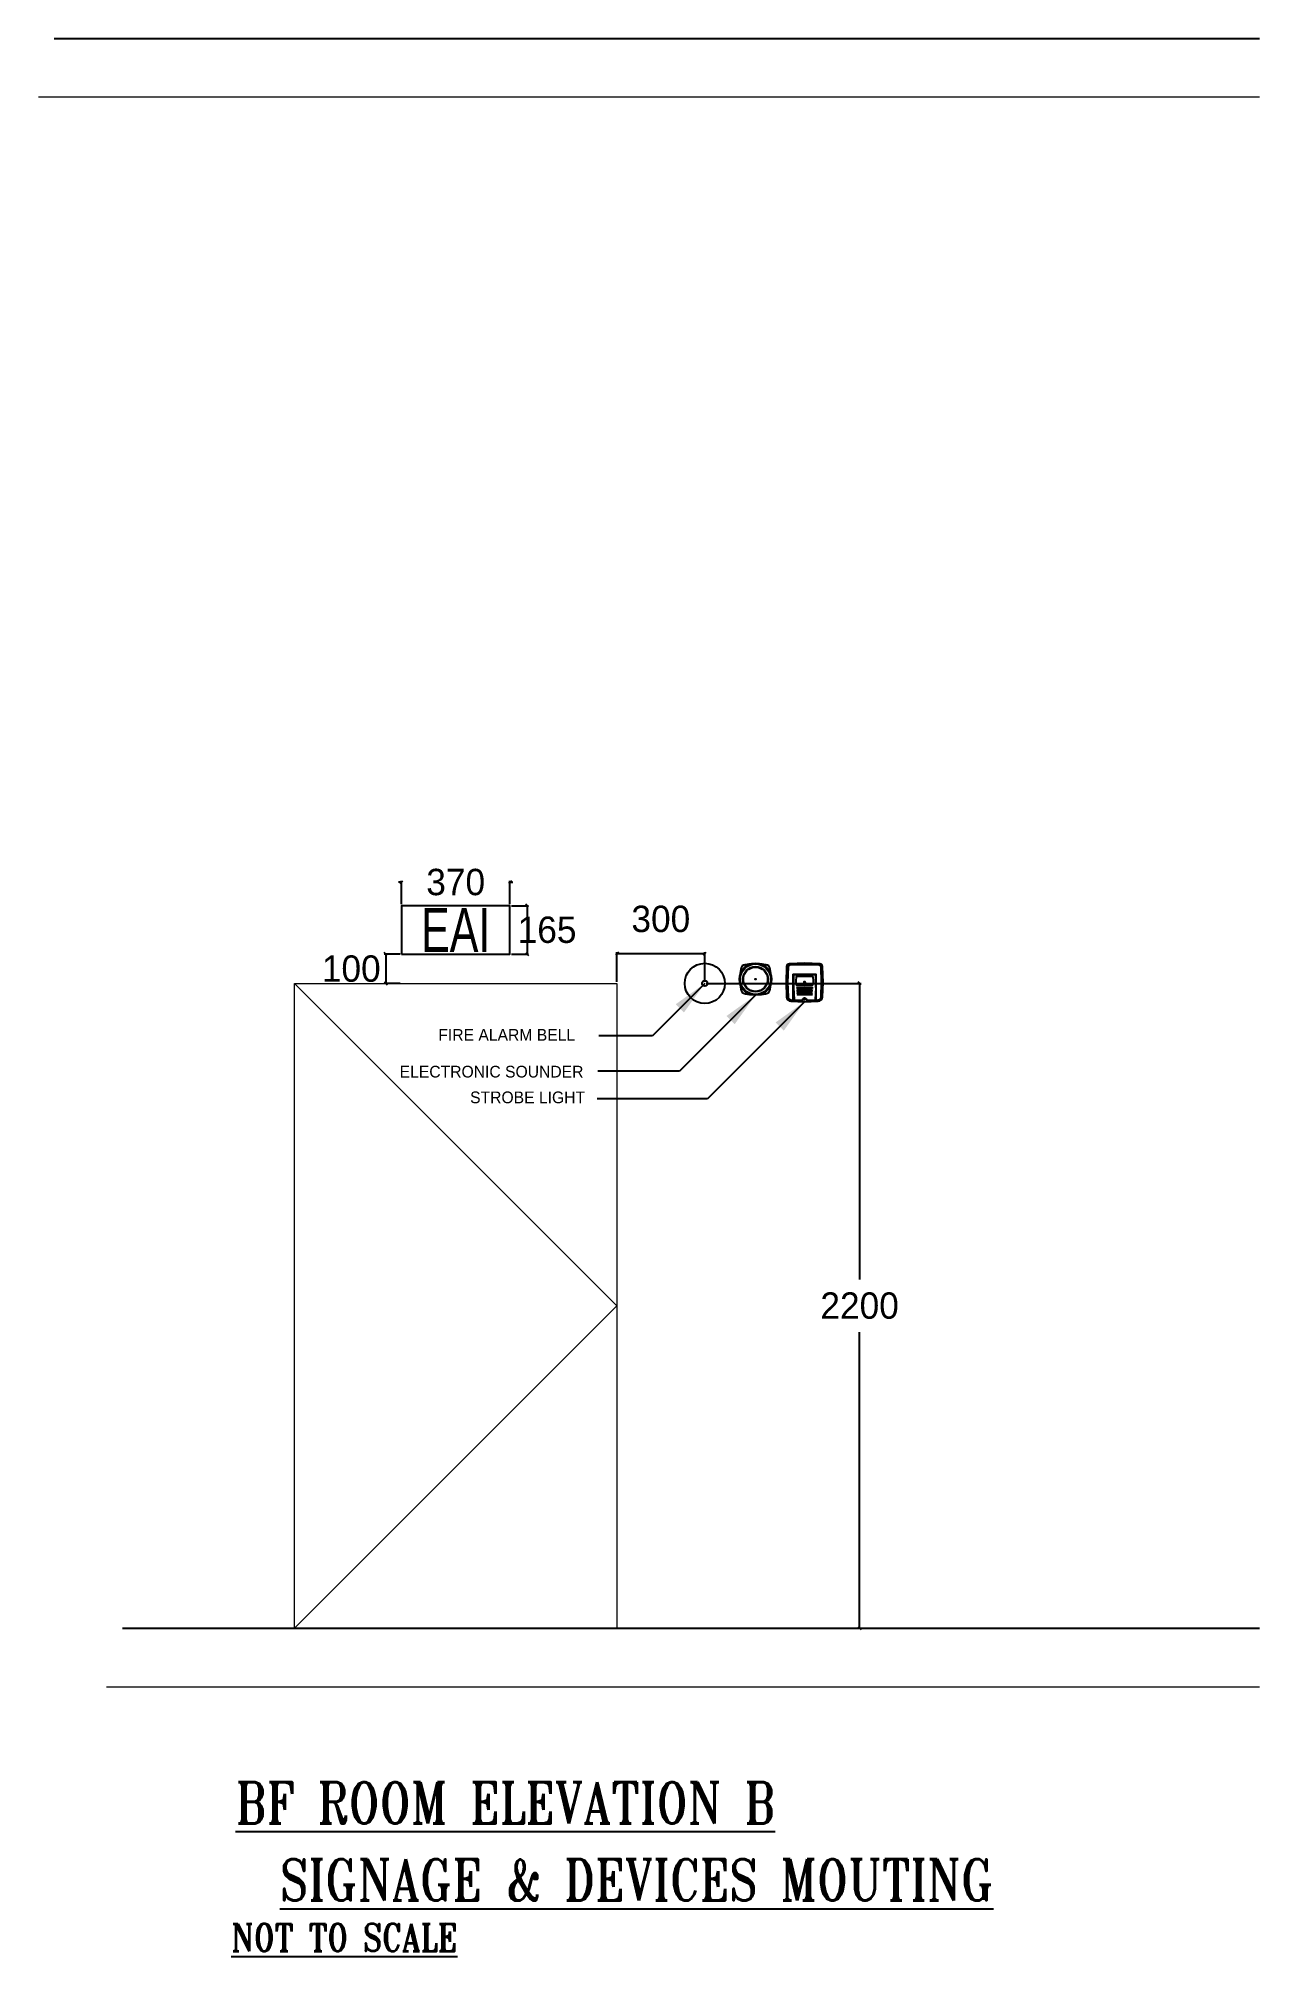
# Model space of a CAD drawing. Header units: millimetres. Extents: x -20146070 to 165023, y -3349561 to 35447.
# Drawn here: x -251213 to -247046, y 28901 to 35447 of the extents above; entities that cross this region are included whole.
import ezdxf
from ezdxf.enums import TextEntityAlignment as Align
from ezdxf.lldxf.tags import DXFTag

# ---------------------------------------------------------------- set-up
doc = ezdxf.new("R2010")
doc.units = ezdxf.units.MM
doc.header["$LTSCALE"] = 50
doc.header["$PDMODE"] = 35
doc.layers.get('Defpoints').update_dxf_attribs({"color": 8, "lineweight": 9})
for name, color, linetype in [('ASPL- F-ALARM-DEVICES', 1, 'Continuous'), ('ASPL- FM200-TEXT', 7, 'Continuous'), ('CALLPOINT', 1, 'Continuous'), ('EQUIP', 8, 'Continuous'), ('M-_FM200---_A-_N', 7, 'Continuous'), ('NW_GRID LINE', 8, 'Continuous')]:
    doc.layers.add(name, color=color, linetype=linetype)
doc.layers.add('M-_FIREALAM_E-', color=14, linetype='FIRE_ALARM', lineweight=30)
doc.layers.add('NW_BEAM AND COLUMN', color=134, linetype='Continuous', lineweight=5)
doc.styles.add('Arial', font='arial.ttf', dxfattribs={"width": 0.8, "height": 450})
doc.styles.add('DIM', font='romans.shx', dxfattribs={"width": 0.75})
doc.styles.add('MtXpl_Agency_FB', font='AGENCYR.TTF')
doc.styles.add('ROMANT', font='romant')
tags = doc.linetypes.add('FIRE_ALARM', pattern='A,0.5,-0.2,["FA",Standard,S=0.1,R=0,X=-0.1,Y=-0.05],-0.25', length=0.95).pattern_tags.tags
tags[6] = DXFTag(74, 10)
doc.dimstyles.new('DI (MINI 100)', dxfattribs={"dimscale": 500, "dimtxt": 0.18, "dimasz": 0.02, "dimexe": 0.01, "dimexo": 0.01, "dimgap": 0.09, "dimtad": 0, "dimtih": 1, "dimtoh": 1, "dimdec": 0, "dimzin": 0, "dimdsep": 46, "dimtxsty": 'Standard', "dimblk": 'OBLIQUE', "dimcen": 0.09, "dimadec": 0, "dimazin": 0, "dimtfac": 1, "dimtdec": 0, "dimtofl": 0, "dimtmove": 2, "dimatfit": 3, "dimfxl": 1, "dimtolj": 1, "dimtzin": 0, "dimarcsym": 0})
doc.dimstyles.new('DIM40', dxfattribs={"dimscale": 40, "dimtxt": 2, "dimasz": 3, "dimexe": 2, "dimexo": 1, "dimgap": 1, "dimtad": 1, "dimdec": 0, "dimzin": 0, "dimdsep": 46, "dimtxsty": 'DIM', "dimcen": 0, "dimdle": 2, "dimclrd": 9, "dimclre": 9, "dimclrt": 4, "dimadec": 0, "dimazin": 0, "dimtfac": 1, "dimtdec": 0, "dimtmove": 2, "dimatfit": 3, "dimfxl": 1, "dimtolj": 1, "dimtzin": 0, "dimarcsym": 0})

msp = doc.modelspace()

# ---------------------------------------------------------------- texts
at = {"layer": 'ASPL- FM200-TEXT', "style": 'Arial', "width": 0.7}
msp.add_text('EAI', height=150, dxfattribs=at).set_placement((-249788.8, 32405), align=Align.MIDDLE_CENTER)
at = {"layer": 'EQUIP', "color": 7, "style": 'ROMANT', "width": 0.8}
for s, height, p in [('%%UBF ROOM ELEVATION B', 140.625, (-250540.1, 29356)), ('%%UNOT TO SCALE', 93.75, (-250554.6, 28920.1))]:
    msp.add_text(s, height=height, dxfattribs=at).set_placement(p)
msp.add_text('%%USIGNAGE & DEVICES MOUTING', height=140.625, dxfattribs=at).set_placement((-249170.9, 29163.3), align=Align.MIDDLE)
at = {"layer": 'M-_FM200---_A-_N', "ltscale": 150, "char_height": 40, "width": 922.268, "attachment_point": 1, "style": 'MtXpl_Agency_FB'}
for s, insert in [('FIRE ALARM BELL', (-249848, 32066.9)), ('ELECTRONIC SOUNDER', (-249979.9, 31941.4)), ('STROBE LIGHT', (-249739.6, 31853.6))]:
    msp.add_mtext(s, dxfattribs=dict(at, insert=insert))

# ---------------------------------------------------------------- blocks, each defined once
blk = doc.blocks.new('BELLL')
at = {"layer": 'CALLPOINT'}
for radius in [68.6, 9.15]:
    blk.add_circle((0, 0), radius, dxfattribs=at)
blk = doc.blocks.new('HORN')
at = {"layer": 'CALLPOINT'}
for radius in [54.4, 52.1, 43, 41.4, 1.25]:
    blk.add_circle((0, -1.2), radius, dxfattribs=at)
for centre, radius, start, end in [((107.4, -1.2), 160.6, 165.28277, 175.1583), ((107.4, -1.2), 160.1, 165.28277, 174.19906), ((-38.3, 37), 10, 104.4812, 165.28277), ((-38.3, 37), 9.5, 104.4812, 165.28277), ((0, -111.3), 163.1, 94.96878, 104.4812), ((0, -111.3), 162.6, 95.87205, 104.4812), ((0, -111.3), 163.1, 75.50888, 85.03122), ((0, -111.3), 162.6, 75.50888, 84.12795), ((38.3, 37), 9.5, 14.94038, 75.50888), ((38.3, 37), 10, 14.94038, 75.50888), ((-105, -1.2), 157.9, 5.72507, 14.94038), ((-105, -1.2), 158.4, 4.70965, 14.94038), ((107.4, -1.2), 160.6, 184.8417, 194.72079), ((107.4, -1.2), 160.1, 185.80094, 194.72079), ((-38.3, -39.5), 10, 194.72079, 255.43995), ((-38.3, -39.5), 9.5, 194.72079, 255.43995), ((0, 107.9), 162.3, 255.43995, 265.06971), ((0, 107.9), 161.8, 255.43995, 264.14923), ((0, 107.9), 162.3, 274.93029, 284.57001), ((0, 107.9), 161.8, 275.85077, 284.57001), ((38.3, -39.5), 9.5, 284.57001, 345.05601), ((38.3, -39.5), 10, 284.57001, 345.05601), ((-105, -1.2), 157.9, 345.05601, 354.27493), ((-105, -1.2), 158.4, 345.05601, 355.29035)]:
    blk.add_arc(centre, radius, start, end, dxfattribs=at)
blk = doc.blocks.new('A$C19921543')
at = {"color": 0, "linetype": 'Continuous', "lineweight": -2}
for p, q in [((-103.1, -59.3), (-103.1, 26.8)), ((-102.1, 27.8), (-23.9, 27.8)), ((-22.9, 26.8), (-22.9, -59.3)), ((-70.3, -60), (-70.4, -65.3)), ((-55.7, -60), (-55.6, -65.3)), ((-55.7, -60), (-55.6, -65.3))]:
    blk.add_line(p, q, dxfattribs=at)
at = {"color": 8, "linetype": 'Continuous', "lineweight": 5}
for p, q in [((-100.1, -17.2), (-100.1, 23.8)), ((-99.1, 24.8), (-26.9, 24.8)), ((-25.9, 23.8), (-25.9, -17.2)), ((-100.1, -17.2), (-97.8, -59.4)), ((-90, -15.9), (-36, -15.9)), ((-90, -15.9), (-89.9, -17.9)), ((-89.9, -17.9), (-36.1, -17.9)), ((-89.7, -20.9), (-89.6, -22.9)), ((-89.7, -20.9), (-36.3, -20.9)), ((-89.6, -22.9), (-36.4, -22.9)), ((-89.4, -25.9), (-89.3, -27.9)), ((-89.4, -25.9), (-36.6, -25.9)), ((-89.3, -27.9), (-36.7, -27.9)), ((-89.2, -30.9), (-89.1, -32.9)), ((-89.2, -30.9), (-36.8, -30.9)), ((-89.1, -32.9), (-36.9, -32.9)), ((-88.9, -35.9), (-88.8, -37.9)), ((-88.9, -35.9), (-37.1, -35.9)), ((-88.8, -37.9), (-37.2, -37.9)), ((-88.6, -40.9), (-88.5, -42.9)), ((-88.6, -40.9), (-37.4, -40.9)), ((-88.5, -42.9), (-37.5, -42.9)), ((-37.4, -40.9), (-37.5, -42.9)), ((-37.1, -35.9), (-37.2, -37.9)), ((-36.8, -30.9), (-36.9, -32.9)), ((-36.6, -25.9), (-36.7, -27.9)), ((-36.3, -20.9), (-36.4, -22.9)), ((-36, -15.9), (-36.1, -17.9)), ((-25.9, -17.2), (-28.2, -59.4))]:
    blk.add_line(p, q, dxfattribs=at)
at = {"color": 0, "linetype": 'Continuous', "lineweight": -2}
for points in [[(-114.6, 63.8), (-63, 65.5), (-11.4, 63.8, -0.395515), (-1.7, 54.1), (0, 0), (-1.6, -49.4, -0.395515), (-16.1, -64), (-63, -65.5), (-109.9, -64, -0.395515), (-124.4, -49.4), (-126, 0), (-124.3, 54.1, -0.395515)], [(-63, 21), (-63, 21), (-34.9, 20, -0.383561), (-33.9, 19.1), (-33, 6), (-33.9, -7.1, -0.383561), (-34.9, -8), (-63, -9), (-91.1, -8, -0.383561), (-92.1, -7.1), (-93, 6), (-92.1, 19.1, -0.383561), (-91.1, 20), (-63, 21)]]:
    blk.add_lwpolyline(points, format="xyb", close=True, dxfattribs=at)
blk.add_lwpolyline([(-70.3, -60.3), (-109.8, -59, -0.395515), (-119.4, -49.3), (-121, 0), (-119.3, 54, -0.395515), (-114.5, 58.8), (-63, 60.5), (-11.5, 58.8, -0.395515), (-6.7, 54), (-5, 0), (-6.6, -49.3, -0.395515), (-16.2, -59), (-55.7, -60.3)], format="xyb", dxfattribs=at)
at = {"color": 8, "linetype": 'Continuous', "lineweight": 5}
blk.add_lwpolyline([(-63, 20), (-34.9, 19), (-34, 6), (-34.9, -7), (-63, -8), (-91.1, -7), (-92, 6), (-91.1, 19)], close=True, dxfattribs=at)
at = {"color": 2, "linetype": 'Continuous', "lineweight": -2}
blk.add_circle((-63, 0), 2.78, dxfattribs=at)
at = {"color": 0, "linetype": 'Continuous', "lineweight": -2}
blk.add_circle((-63, -56.9), 2.2, dxfattribs=at)
for centre, start, end in [((-102.1, 26.8), 90, 180), ((-23.9, 26.8), 0, 90)]:
    blk.add_arc(centre, 1, start, end, dxfattribs=at)
at = {"color": 8, "linetype": 'Continuous', "lineweight": 5}
for centre, start, end in [((-99.1, 23.8), 90, 180), ((-26.9, 23.8), 0, 90)]:
    blk.add_arc(centre, 1, start, end, dxfattribs=at)
at = {"color": 0, "linetype": 'Continuous', "lineweight": -2}
blk.add_ellipse((-63, -60), major_axis=(0, 7.66), ratio=0.947656, start_param=4.673307, end_param=7.893064, dxfattribs=at)
blk = doc.blocks.new('STR')
at = {"layer": 'M-_FIREALAM_E-', "color": 1, "linetype": 'Continuous', "lineweight": -2, "xscale": -1}
blk.add_blockref('A$C19921543', (-63, 0), dxfattribs=at)
blk = doc.blocks.new('_Oblique')
at = {"color": 0, "linetype": 'ByBlock', "lineweight": -2}
blk.add_line((-0.5, -0.5), (0.5, 0.5), dxfattribs=at)
blk = doc.blocks.new('*D148')
at = {"layer": 'Defpoints', "color": 0, "transparency": 16777216}
for p in [(-248938.8, 32222.5), (-248938.8, 30022.5), (-248410.5, 30022.5)]:
    blk.add_point(p, dxfattribs=at)
at = {"layer": 'NW_GRID LINE', "color": 0, "lineweight": -2, "transparency": 16777216}
for p, q in [((-248933.8, 32222.5), (-248405.5, 32222.5)), ((-248410.5, 32222.5), (-248410.5, 31212.5)), ((-248410.5, 30022.5), (-248410.5, 31032.5)), ((-248933.8, 30022.5), (-248405.5, 30022.5))]:
    blk.add_line(p, q, dxfattribs=at)
at = {"layer": 'NW_GRID LINE', "color": 0, "lineweight": -2, "transparency": 16777216, "xscale": 10, "yscale": 10, "zscale": 10}
for p, rotation in [((-248410.5, 32222.5), 90), ((-248410.5, 30022.5), 270)]:
    blk.add_blockref('_Oblique', p, dxfattribs=dict(at, rotation=rotation))
at = {"layer": 'NW_GRID LINE', "color": 0, "transparency": 16777216, "insert": (-248410.5, 31122.5), "char_height": 90, "attachment_point": 5}
blk.add_mtext('\\A1;2200', dxfattribs=at)
blk = doc.blocks.new('*D149')
at = {"layer": 'Defpoints', "color": 0, "transparency": 16777216}
for p in [(-248938.8, 32324.6), (-249238.8, 32222.5), (-248938.8, 32222.5)]:
    blk.add_point(p, dxfattribs=at)
at = {"layer": 'NW_GRID LINE', "color": 0, "lineweight": -2, "transparency": 16777216}
for p, q in [((-249238.8, 32227.5), (-249238.8, 32329.6)), ((-249238.8, 32324.6), (-248938.8, 32324.6)), ((-248938.8, 32227.5), (-248938.8, 32329.6))]:
    blk.add_line(p, q, dxfattribs=at)
at = {"layer": 'NW_GRID LINE', "color": 0, "lineweight": -2, "transparency": 16777216, "xscale": 10, "yscale": 10, "zscale": 10, "rotation": 180}
blk.add_blockref('_Oblique', (-249238.8, 32324.6), dxfattribs=at)
at = {"layer": 'NW_GRID LINE', "color": 0, "lineweight": -2, "transparency": 16777216, "xscale": 10, "yscale": 10, "zscale": 10}
blk.add_blockref('_Oblique', (-248938.8, 32324.6), dxfattribs=at)
at = {"layer": 'NW_GRID LINE', "color": 0, "transparency": 16777216, "insert": (-249088.8, 32442.1), "char_height": 90, "attachment_point": 5}
blk.add_mtext('\\A1;300', dxfattribs=at)
blk = doc.blocks.new('*D150')
at = {"layer": 'Defpoints', "color": 0, "transparency": 16777216}
for p in [(-249973.8, 32322.5), (-250027.7, 32222.5), (-249973.8, 32222.5)]:
    blk.add_point(p, dxfattribs=at)
at = {"layer": 'NW_GRID LINE', "color": 0, "lineweight": -2, "transparency": 16777216}
for p, q in [((-249978.8, 32322.5), (-250032.7, 32322.5)), ((-250027.7, 32322.5), (-250027.7, 32222.5)), ((-249978.8, 32222.5), (-250032.7, 32222.5))]:
    blk.add_line(p, q, dxfattribs=at)
at = {"layer": 'NW_GRID LINE', "color": 0, "lineweight": -2, "transparency": 16777216, "xscale": 10, "yscale": 10, "zscale": 10}
for p, rotation in [((-250027.7, 32322.5), 90), ((-250027.7, 32222.5), 270)]:
    blk.add_blockref('_Oblique', p, dxfattribs=dict(at, rotation=rotation))
at = {"layer": 'NW_GRID LINE', "color": 0, "transparency": 16777216, "insert": (-250145.2, 32272.5), "char_height": 90, "attachment_point": 5}
blk.add_mtext('\\A1;100', dxfattribs=at)
blk = doc.blocks.new('*D151')
at = {"layer": 'Defpoints', "color": 0, "transparency": 16777216}
for p in [(-249603.8, 32567.9), (-249973.8, 32487.5), (-249603.8, 32487.5)]:
    blk.add_point(p, dxfattribs=at)
at = {"layer": 'NW_GRID LINE', "color": 0, "lineweight": -2, "transparency": 16777216}
for p, q in [((-249973.8, 32567.9), (-249983.8, 32567.9)), ((-249973.8, 32492.5), (-249973.8, 32572.9)), ((-249603.8, 32492.5), (-249603.8, 32572.9)), ((-249603.8, 32567.9), (-249593.8, 32567.9))]:
    blk.add_line(p, q, dxfattribs=at)
at = {"layer": 'NW_GRID LINE', "color": 0, "lineweight": -2, "transparency": 16777216, "xscale": 10, "yscale": 10, "zscale": 10}
blk.add_blockref('_Oblique', (-249973.8, 32567.9), dxfattribs=at)
at = {"layer": 'NW_GRID LINE', "color": 0, "lineweight": -2, "transparency": 16777216, "xscale": 10, "yscale": 10, "zscale": 10, "rotation": 180}
blk.add_blockref('_Oblique', (-249603.8, 32567.9), dxfattribs=at)
at = {"layer": 'NW_GRID LINE', "color": 0, "transparency": 16777216, "insert": (-249788.8, 32567.9), "char_height": 90, "attachment_point": 5}
blk.add_mtext('\\A1;370', dxfattribs=at)
blk = doc.blocks.new('*D152')
at = {"layer": 'Defpoints', "color": 0, "transparency": 16777216}
for p in [(-249603.8, 32487.5), (-249603.8, 32322.5), (-249544.8, 32322.5)]:
    blk.add_point(p, dxfattribs=at)
at = {"layer": 'NW_GRID LINE', "color": 0, "lineweight": -2, "transparency": 16777216}
for p, q in [((-249598.8, 32487.5), (-249539.8, 32487.5)), ((-249544.8, 32487.5), (-249544.8, 32322.5)), ((-249598.8, 32322.5), (-249539.8, 32322.5))]:
    blk.add_line(p, q, dxfattribs=at)
at = {"layer": 'NW_GRID LINE', "color": 0, "lineweight": -2, "transparency": 16777216, "xscale": 10, "yscale": 10, "zscale": 10}
for p, rotation in [((-249544.8, 32487.5), 90), ((-249544.8, 32322.5), 270)]:
    blk.add_blockref('_Oblique', p, dxfattribs=dict(at, rotation=rotation))
at = {"layer": 'NW_GRID LINE', "color": 0, "transparency": 16777216, "insert": (-249477, 32405), "char_height": 90, "attachment_point": 5}
blk.add_mtext('\\A1;165', dxfattribs=at)

# ---------------------------------------------------------------- dimensions: what is measured, and where the dimension line sits
at = {"layer": 'NW_GRID LINE', "color": 6}
for base, p1, p2, picture, middle in [((-249603.8, 32567.9), (-249973.8, 32487.5), (-249603.8, 32487.5), '*D151', (-249788.8, 32567.9)), ((-248938.8, 32324.6), (-249238.8, 32222.5), (-248938.8, 32222.5), '*D149', (-249088.8, 32442.1))]:
    dim = msp.add_linear_dim(base=base, p1=p1, p2=p2, dimstyle='DI (MINI 100)', dxfattribs=at)
    dim.commit()
    dim.dimension.update_dxf_attribs({"geometry": picture, "text_midpoint": middle})
dim = msp.add_linear_dim(base=(-249544.8, 32322.5), p1=(-249603.8, 32487.5), p2=(-249603.8, 32322.5), angle=90, dimstyle='DI (MINI 100)', dxfattribs=at)
dim.commit()
dim.dimension.update_dxf_attribs({"geometry": '*D152', "text_midpoint": (-249477, 32405), "dimtype": 160})
for base, p1, p2, picture, middle in [((-250027.7, 32222.5), (-249973.8, 32322.5), (-249973.8, 32222.5), '*D150', (-250145.2, 32272.5)), ((-248410.5, 30022.5), (-248938.8, 32222.5), (-248938.8, 30022.5), '*D148', (-248410.5, 31122.5))]:
    dim = msp.add_linear_dim(base=base, p1=p1, p2=p2, angle=90, dimstyle='DI (MINI 100)', dxfattribs=at)
    dim.commit()
    dim.dimension.update_dxf_attribs({"geometry": picture, "text_midpoint": middle})

# ---------------------------------------------------------------- linework, layer by layer
at = {"layer": 'ASPL- F-ALARM-DEVICES'}
msp.add_lwpolyline([(-249973.8, 32322.5), (-249603.8, 32322.5), (-249603.8, 32487.5), (-249973.8, 32487.5)], close=True, dxfattribs=at)
at = {"layer": 'NW_BEAM AND COLUMN'}
for points in [[(-251212.8, 35247.5), (-247045.6, 35247.5)], [(-250338.8, 32222.5), (-249238.8, 31122.5), (-250338.8, 30022.5)], [(-250979.9, 29822.5), (-247045.6, 29822.5)]]:
    msp.add_lwpolyline(points, dxfattribs=at)
msp.add_lwpolyline([(-249238.8, 30022.5), (-250338.8, 30022.5), (-250338.8, 32222.5), (-249238.8, 32222.5)], close=True, dxfattribs=at)
at = {"layer": 'NW_GRID LINE'}
for points in [[(-251158.8, 35447.5), (-247045.6, 35447.5)], [(-250925.9, 30022.5), (-247045.6, 30022.5)]]:
    msp.add_lwpolyline(points, dxfattribs=at)

# ---------------------------------------------------------------- block references
for name, p in [('BELLL', (-248938.8, 32222.5)), ('HORN', (-248765.8, 32238)), ('STR', (-248598.4, 32225.6))]:
    msp.add_blockref(name, p)

msp.set_redraw_order([(e.dxf.handle, doc.entitydb.next_handle()) for e in msp.query("TEXT MTEXT ATTDEF DIMENSION ARC_DIMENSION")])  # texts and dimensions are drawn at this point

# ---------------------------------------------------------------- leaders
at = {"layer": 'NW_BEAM AND COLUMN'}
for points in [[(-248938.8, 32222.5), (-249117.3, 32043.9), (-249300.5, 32043.9)], [(-248598.4, 32160.1), (-248929.8, 31828.7), (-249305.9, 31828.7)], [(-248765.8, 32182.3), (-249024.6, 31923.5), (-249303.5, 31923.5)]]:
    msp.add_leader(points, dimstyle='DIM40', dxfattribs=at)

doc.saveas('drawing.dxf')
